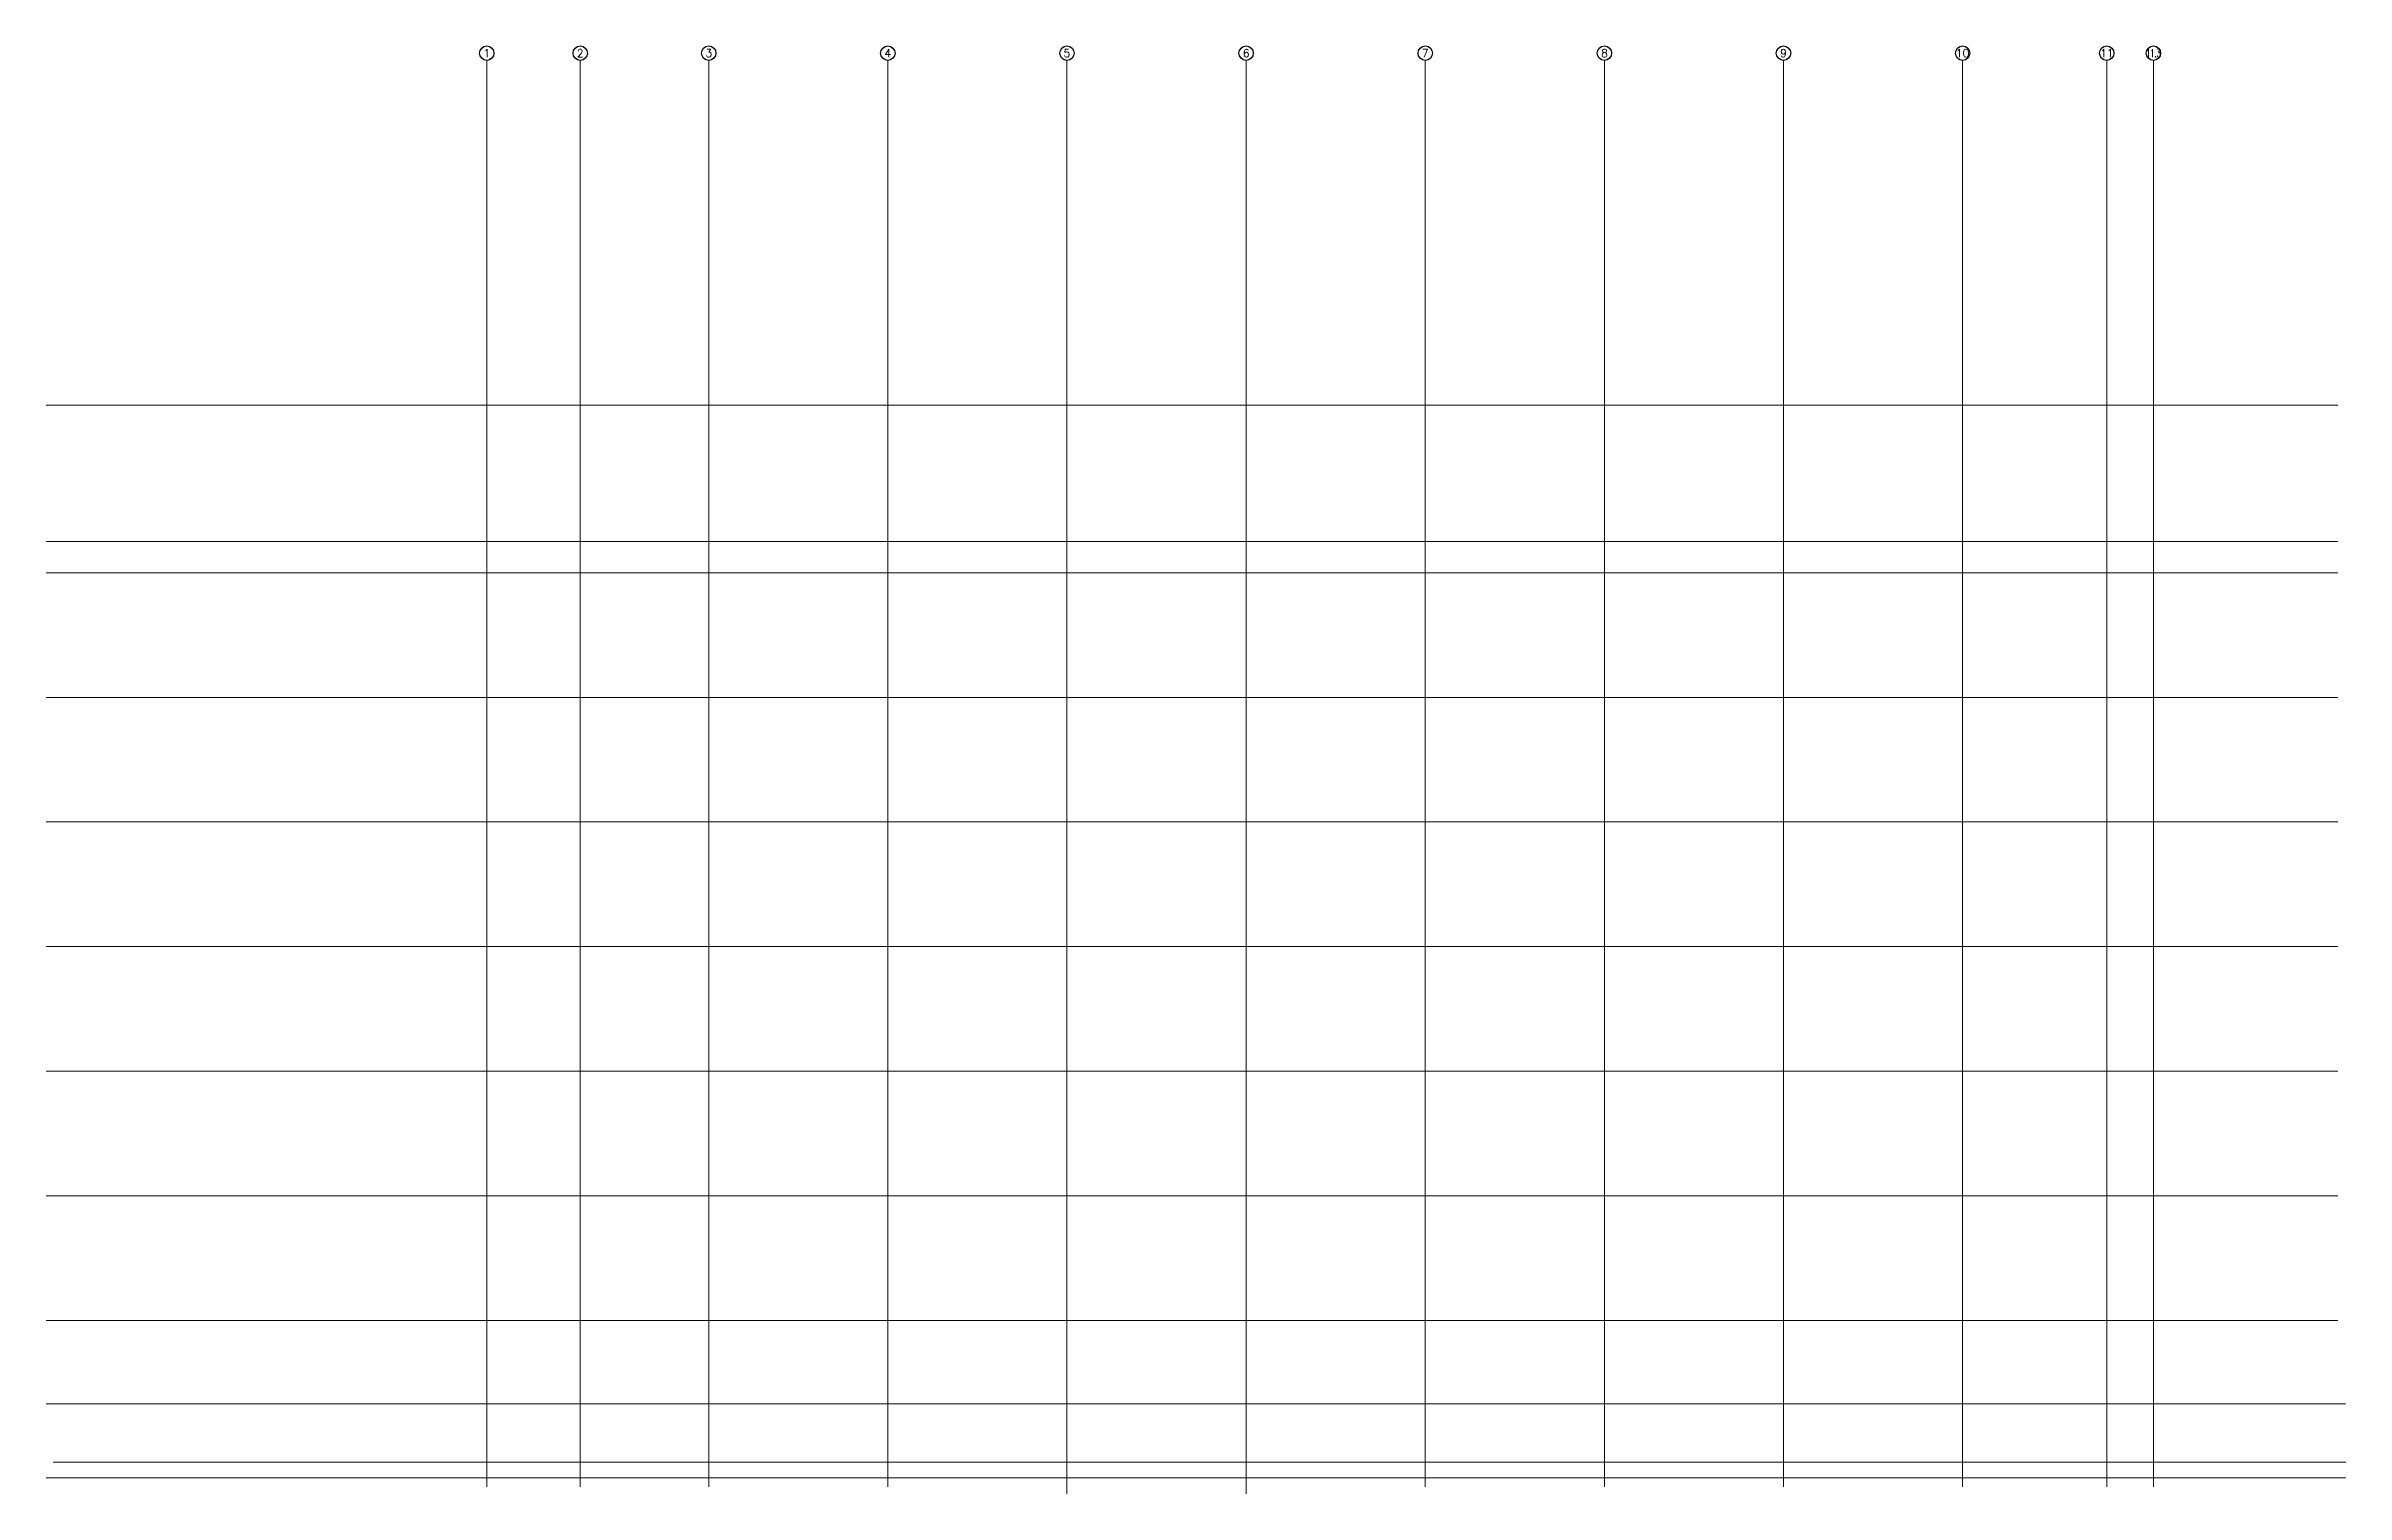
# Model space of a CAD drawing. Header units: inches. Extents: x 841 to 14134, y -5681 to -3225.
# Drawn here: x 7761 to 11304, y -5458 to -3227 of the extents above; entities that cross this region are included whole.
import ezdxf
from ezdxf.enums import TextEntityAlignment as Align

# ---------------------------------------------------------------- set-up
doc = ezdxf.new("R2010")
doc.units = ezdxf.units.IN
doc.header["$MEASUREMENT"] = 0
doc.linetypes.add('NBK_CenterX2', pattern=[1.083333, 0.666667, -0.125, 0.166667, -0.125])
doc.layers.add('!Gridline', color=112, linetype='NBK_CenterX2', lineweight=5)
doc.layers.add('!Gridline @ 1', color=112, linetype='NBK_CenterX2', lineweight=5)
doc.styles.add('Arial Narrow Bold', font='')
doc.styles.add('Romans', font='romans.shx', dxfattribs={"width": 0.8})
doc.styles.get('Arial Narrow Bold').set_extended_font_data('Arial Narrow', bold=True)

# ---------------------------------------------------------------- blocks, each defined once
blk = doc.blocks.new('SYM_Gridline')
at = {"linetype": 'Continuous', "lineweight": 30}
blk.add_circle((0, 0), 0.25, dxfattribs=at)
at = {"style": 'Arial Narrow Bold'}
blk.add_attdef('GRIDLINE', text='', height=0.2, dxfattribs=at).set_placement((0, 0), align=Align.MIDDLE_CENTER)

msp = doc.modelspace()

# ---------------------------------------------------------------- linework, layer by layer
at = {"layer": '!Gridline'}
for p, q in [((8439.8, -5447), (8439.8, -3249.3)), ((8583.8, -5447), (8583.8, -3249.3)), ((8781.8, -5447), (8781.8, -3249.3)), ((9057.8, -5447), (9057.8, -3249.3)), ((9333.8, -5458.1), (9333.8, -3249.3)), ((9609.8, -5458.1), (9609.8, -3249.3)), ((9885.8, -5447), (9885.8, -3249.3)), ((10161.8, -5447), (10161.8, -3249.3)), ((10437.8, -5447), (10437.8, -3249.3)), ((10713.8, -5447), (10713.8, -3249.3)), ((10935.8, -5447), (10935.8, -3249.3)), ((11007.8, -5447), (11007.8, -3249.3)), ((7760.7, -3780.7), (11292, -3780.7)), ((7760.7, -3990.7), (11292, -3990.7)), ((7760.7, -4038.7), (11292, -4038.7)), ((7760.7, -4230.7), (11292, -4230.7)), ((7760.7, -4422.7), (11292, -4422.7)), ((7760.7, -4614.7), (11292, -4614.7)), ((7760.7, -4806.7), (11292, -4806.7)), ((7760.7, -4998.7), (11292, -4998.7)), ((7760.7, -5190.7), (11292, -5190.7)), ((7760.7, -5319.2), (11304.4, -5319.2)), ((7760.7, -5433.1), (11304.4, -5433.1))]:
    msp.add_line(p, q, dxfattribs=at)
msp.add_lwpolyline([(7771.6, -5409.1), (7897.4, -5409.1), (7897.4, -5409.1), (11304.4, -5409.1)], dxfattribs=at)

# ---------------------------------------------------------------- block references
at = {"layer": '!Gridline @ 1'}
ref = msp.add_blockref('SYM_Gridline', (8439.8, -3238.2), dxfattribs=dict(at, xscale=44.362109156343, yscale=44.362109156343, zscale=44.362109156343))
ref.add_attrib('GRIDLINE', '1', dxfattribs={"layer": '0', "height": 12, "style": 'Romans'}).set_placement((8439.8, -3238.2, 736.1), align=Align.MIDDLE_CENTER)
ref = msp.add_blockref('SYM_Gridline', (8583.8, -3238.2), dxfattribs=dict(at, xscale=44.362109156343, yscale=44.362109156343, zscale=44.362109156343))
ref.add_attrib('GRIDLINE', '2', dxfattribs={"layer": '0', "height": 12, "style": 'Romans'}).set_placement((8583.8, -3238.2, 736.1), align=Align.MIDDLE_CENTER)
ref = msp.add_blockref('SYM_Gridline', (8781.8, -3238.2), dxfattribs=dict(at, xscale=44.362109156343, yscale=44.362109156343, zscale=44.362109156343))
ref.add_attrib('GRIDLINE', '3', dxfattribs={"layer": '0', "height": 12, "style": 'Romans'}).set_placement((8781.8, -3238.2, 736.1), align=Align.MIDDLE_CENTER)
ref = msp.add_blockref('SYM_Gridline', (9057.8, -3238.2), dxfattribs=dict(at, xscale=44.362109156343, yscale=44.362109156343, zscale=44.362109156343))
ref.add_attrib('GRIDLINE', '4', dxfattribs={"layer": '0', "height": 12, "style": 'Romans'}).set_placement((9057.8, -3238.2, 736.1), align=Align.MIDDLE_CENTER)
ref = msp.add_blockref('SYM_Gridline', (9333.8, -3238.2), dxfattribs=dict(at, xscale=44.362109156343, yscale=44.362109156343, zscale=44.362109156343))
ref.add_attrib('GRIDLINE', '5', dxfattribs={"layer": '0', "height": 12, "style": 'Romans'}).set_placement((9333.8, -3238.2, 736.1), align=Align.MIDDLE_CENTER)
ref = msp.add_blockref('SYM_Gridline', (9609.8, -3238.2), dxfattribs=dict(at, xscale=44.362109156343, yscale=44.362109156343, zscale=44.362109156343))
ref.add_attrib('GRIDLINE', '6', dxfattribs={"layer": '0', "height": 12, "style": 'Romans'}).set_placement((9609.8, -3238.2, 736.1), align=Align.MIDDLE_CENTER)
ref = msp.add_blockref('SYM_Gridline', (9885.8, -3238.2), dxfattribs=dict(at, xscale=44.362109156343, yscale=44.362109156343, zscale=44.362109156343))
ref.add_attrib('GRIDLINE', '7', dxfattribs={"layer": '0', "height": 12, "style": 'Romans'}).set_placement((9885.8, -3238.2, 736.1), align=Align.MIDDLE_CENTER)
ref = msp.add_blockref('SYM_Gridline', (10161.8, -3238.2), dxfattribs=dict(at, xscale=44.362109156343, yscale=44.362109156343, zscale=44.362109156343))
ref.add_attrib('GRIDLINE', '8', dxfattribs={"layer": '0', "height": 12, "style": 'Romans'}).set_placement((10161.8, -3238.2, 736.1), align=Align.MIDDLE_CENTER)
ref = msp.add_blockref('SYM_Gridline', (10437.8, -3238.2), dxfattribs=dict(at, xscale=44.362109156343, yscale=44.362109156343, zscale=44.362109156343))
ref.add_attrib('GRIDLINE', '9', dxfattribs={"layer": '0', "height": 12, "style": 'Romans'}).set_placement((10437.8, -3238.2, 736.1), align=Align.MIDDLE_CENTER)
ref = msp.add_blockref('SYM_Gridline', (10713.8, -3238.2), dxfattribs=dict(at, xscale=44.362109156343, yscale=44.362109156343, zscale=44.362109156343))
ref.add_attrib('GRIDLINE', '10', dxfattribs={"layer": '0', "height": 12.04, "style": 'Romans'}).set_placement((10713.8, -3238.2, 736.1), align=Align.MIDDLE_CENTER)
ref = msp.add_blockref('SYM_Gridline', (10935.8, -3238.2), dxfattribs=dict(at, xscale=44.362109156343, yscale=44.362109156343, zscale=44.362109156343))
ref.add_attrib('GRIDLINE', '11', dxfattribs={"layer": '0', "height": 12.04, "style": 'Romans'}).set_placement((10935.8, -3238.2, 736.1), align=Align.MIDDLE_CENTER)
ref = msp.add_blockref('SYM_Gridline', (11007.8, -3238.2), dxfattribs=dict(at, xscale=44.362109156343, yscale=44.362109156343, zscale=44.362109156343))
ref.add_attrib('GRIDLINE', '11.3', dxfattribs={"layer": '0', "height": 12.04, "style": 'Romans', "width": 0.5}).set_placement((11007.8, -3238.2, 736.1), align=Align.MIDDLE_CENTER)

doc.saveas('drawing.dxf')
